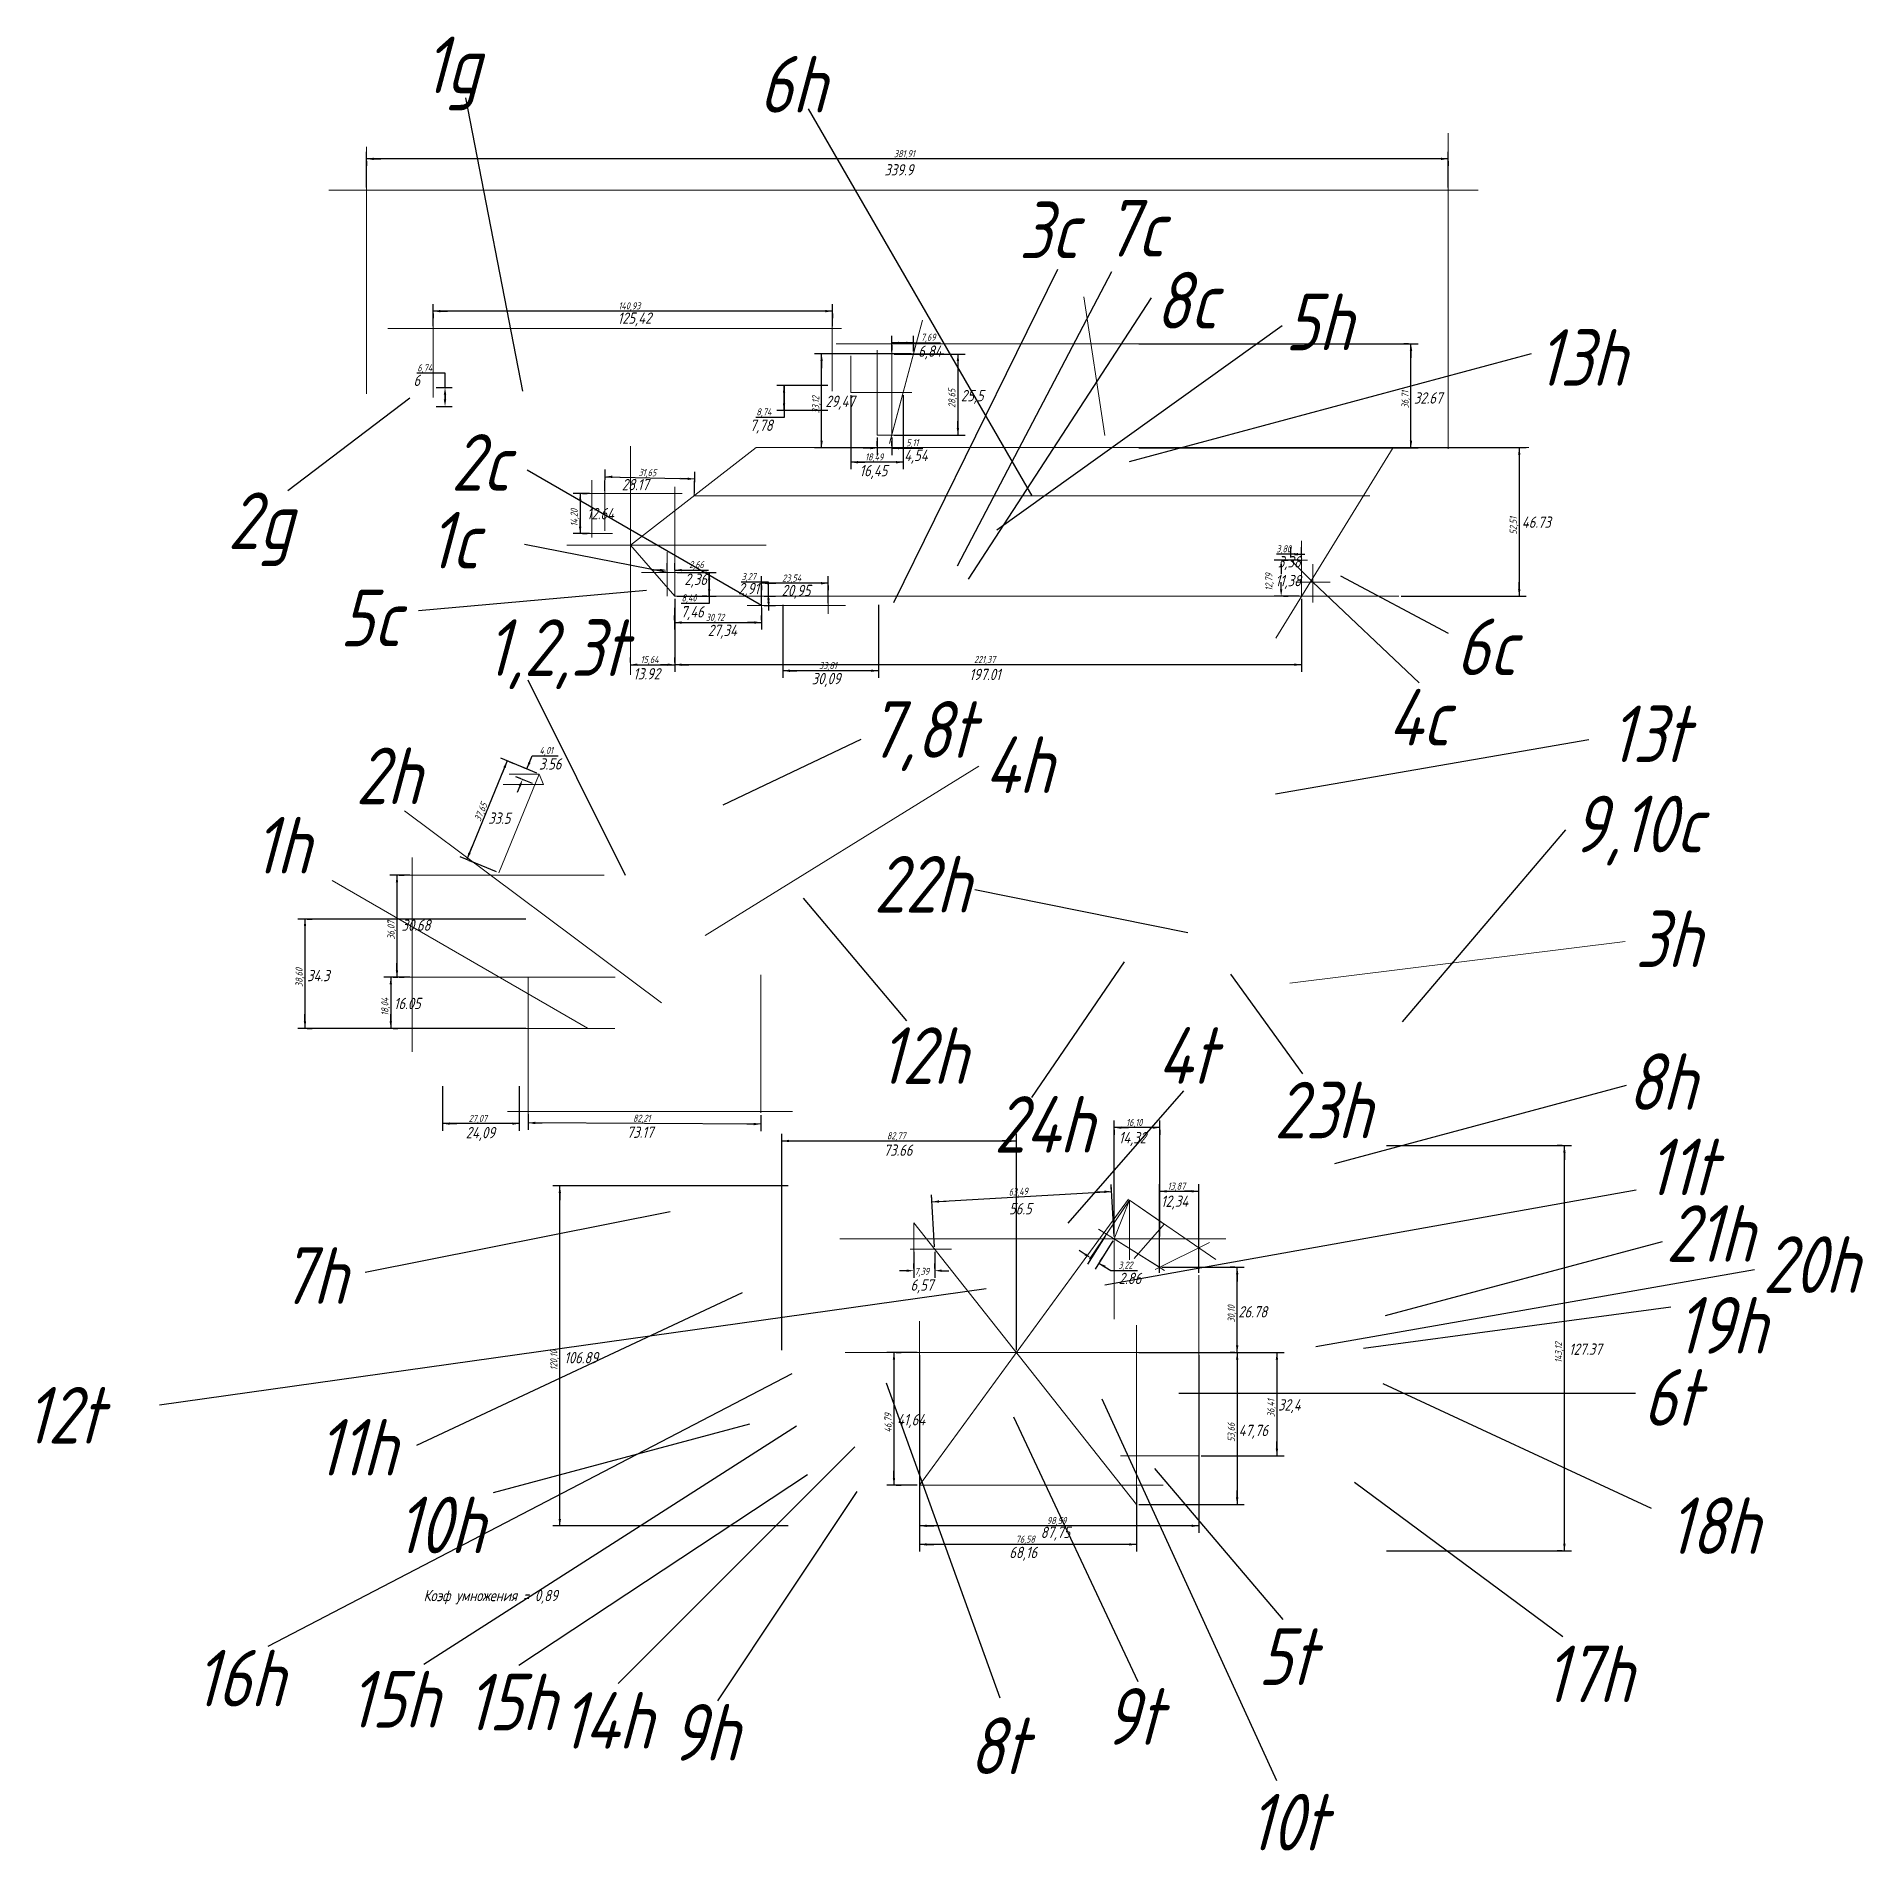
# Model space of a CAD drawing. Extents: x -108 to 537, y -97 to 544.
import ezdxf

# ---------------------------------------------------------------- set-up
doc = ezdxf.new("R2010")
doc.units = 0
doc.layers.get('0').update_dxf_attribs({"linetype": 'CONTINUOUS'})
doc.layers.get('DEFPOINTS').update_dxf_attribs({"linetype": 'CONTINUOUS'})
for name, color, linetype, lineweight in [('Позиции', 106, 'CONTINUOUS', 20), ('Размеры', 1, 'CONTINUOUS', 20), ('Слой1', 1, 'CONTINUOUS', 50), ('Слой2', 82, 'CONTINUOUS', 30)]:
    doc.layers.add(name, color=color, linetype=linetype, lineweight=lineweight)
doc.styles.add('GOST', font='Gost.shx', dxfattribs={"oblique": 15})
doc.dimstyles.new('GOST', dxfattribs={"dimtxt": 2.5, "dimasz": 2.5, "dimexe": 2.5, "dimexo": 0.868, "dimgap": 0.1, "dimtad": 1, "dimzin": 0, "dimdsep": 46, "dimtxsty": 'GOST', "dimcen": 0.09, "dimadec": 0, "dimazin": 0, "dimtfac": 1, "dimtdec": 4, "dimtofl": 0, "dimtmove": 0, "dimatfit": 3, "dimfxl": 1, "dimtolj": 1, "dimtzin": 0, "dimlwd": -1, "dimlwe": -1, "dimarcsym": 0})

msp = doc.modelspace()

# ---------------------------------------------------------------- texts
at = {"layer": 'Слой1', "style": 'GOST', "oblique": 15}
for s, p in [('339.9', (190.903, 494.743)), ('125,42', (96.709, 442.374)), ('6,84', (202.842, 430.712)), ('6', (24.618, 420.414)), ('29,47', (170.096, 412.993)), ('25,5', (217.962, 415.021)), ('32.67', (377.932, 414.188)), ('7,78', (143.413, 404.547)), ('4,54', (197.899, 393.915)), ('28.17', (98.213, 383.593)), ('16,45', (182.145, 388.528)), ('12.64', (85.877, 373.34)), ('46.73', (416.028, 370.31)), ('3,38', (329.896, 356.327)), ('2,36', (120.354, 350.148)), ('2,91', (139.335, 346.859)), ('20,95', (154.591, 346.192)), ('11,38', (329.012, 349.684)), ('7,46', (119, 338.668)), ('27,34', (128.568, 332.11)), ('13.92', (102.246, 316.779)), ('30,09', (165.265, 315.077)), ('197.01', (220.916, 316.546)), ('3.56', (68.941, 284.944)), ('33.5', (51.027, 265.787)), ('30.68', (20.41, 228.002)), ('34.3', (-12.958, 210.195)), ('16.05', (17.699, 200.353)), ('24,09', (43.091, 154.744)), ('73.17', (99.96, 154.881)), ('14,32', (273.694, 152.958)), ('73.66', (190.662, 148.542)), ('56.5', (234.943, 127.864)), ('12,34', (288.603, 130.519)), ('6,57', (200.141, 100.908)), ('2.86', (273.706, 103.256)), ('26.78', (315.899, 91.459)), ('106.89', (77.878, 75.263)), ('127.37', (432.68, 78.257)), ('32,4', (329.944, 58.58)), ('41,64', (195.406, 53.357)), ('47,76', (316.015, 49.552)), ('87,75', (246.11, 13.567)), ('68,16', (235.018, 6.474)), ('Коэф умножения = 0,89', (28.191, -8.745))]:
    msp.add_text(s, height=4, dxfattribs=at).set_placement(p)
at = {"layer": 'Слой2', "style": 'GOST', "oblique": 15}
for s, p in [('1g', (28.179, 523.821)), ('6h', (146.649, 516.956)), ('3c', (238.422, 465.502)), ('7c', (268.871, 466.114)), ('8c', (286.642, 440.674)), ('5h', (332.473, 433.026)), ('13h', (421.426, 420.465)), ('2c', (37.944, 383.432)), ('2g', (-40.946, 362.827)), ('1c', (29.984, 355.958)), ('5c', (-1.319, 328.485)), ('1,2,3t', (50.087, 318.009)), ('6c', (392.741, 318.302)), ('4c', (368.736, 293.413)), ('7,8t', (185.38, 289.106)), ('13t', (447.106, 287.569)), ('2h', (4.212, 272.724)), ('4h', (226.286, 276.63)), ('9,10c', (433.895, 255.722)), ('1h', (-31.899, 248.213)), ('22h', (187.183, 234.446)), ('3h', (456.092, 215.169)), ('12h', (189.043, 173.923)), ('4t', (287.365, 173.976)), ('8h', (453.398, 164.726)), ('23h', (328.595, 154.686)), ('24h', (229.613, 149.636)), ('11t', (460.258, 134.613)), ('21h', (466.916, 111.102)), ('7h', (-22.208, 96.234)), ('20h', (501.085, 100.128)), ('19h', (470.47, 78.679)), ('6t', (458.771, 53.233)), ('12t', (-112.593, 46.932)), ('11h', (-9.538, 35.6)), ('10h', (18.52, 8.166)), ('18h', (467.665, 7.911)), ('5t', (322.93, -38.31)), ('17h', (423.874, -44.411)), ('16h', (-52.733, -45.914)), ('15h', (1.78, -53.374)), ('15h', (43.181, -54.372)), ('14h', (76.851, -60.856)), ('9h', (115.671, -65.057)), ('9t', (268.66, -59.413)), ('8t', (220.855, -69.801)), ('10t', (319.481, -96.768))]:
    msp.add_text(s, height=20, dxfattribs=at).set_placement(p)

# ---------------------------------------------------------------- blocks, each defined once
blk = doc.blocks.new('_CLOSEDFILLED')
at = {"color": 0, "lineweight": -2}
blk.add_line((-1, 0), (-2, 0), dxfattribs=at)
blk.add_solid([(-1, 0.17), (0, 0), (-1, 0.17), (-1, -0.17)], dxfattribs=at)
blk = doc.blocks.new('sgCLOSEDFILEDLINE')
at = {"color": 0}
blk.add_line((0, -0.33), (0, -1), dxfattribs=at)
blk = doc.blocks.new('*D4')
at = {"color": 0}
for p, q in [((8.06, 490.47), (8.06, 503.12)), ((389.97, 500.62), (8.06, 500.62)), ((8.06, 500.62), (8.06, 500.62)), ((389.97, 490.47), (389.97, 503.12))]:
    blk.add_line(p, q, dxfattribs=at)
at = {"layer": 'DEFPOINTS', "color": 0}
for p in [(8.06, 489.6), (389.97, 489.6)]:
    blk.add_point(p, dxfattribs=at)
at = {"color": 0, "xscale": 2.5, "yscale": 2.5, "zscale": 2.5, "rotation": 180}
blk.add_blockref('_CLOSEDFILLED', (8.06, 500.62), dxfattribs=at)
at = {"color": 0, "xscale": 2.5, "yscale": 2.5, "zscale": 2.5}
for name, p in [('sgCLOSEDFILEDLINE', (8.06, 500.62)), ('_CLOSEDFILLED', (389.97, 500.62)), ('sgCLOSEDFILEDLINE', (389.97, 500.62))]:
    blk.add_blockref(name, p, dxfattribs=at)
at = {"color": 0, "style": 'GOST', "oblique": 15}
blk.add_text('381,91', height=2.5, dxfattribs=at).set_placement((194.3, 501.21))
blk = doc.blocks.new('*D7')
at = {"color": 0}
for p, q in [((65.12, 163.3), (65.09, 157.67)), ((147.32, 162.88), (147.3, 157.25)), ((147.31, 159.75), (65.1, 160.17)), ((65.1, 160.17), (65.1, 160.17))]:
    blk.add_line(p, q, dxfattribs=at)
at = {"layer": 'DEFPOINTS', "color": 0}
for p in [(65.12, 164.17), (147.33, 163.75)]:
    blk.add_point(p, dxfattribs=at)
at = {"color": 0, "xscale": 2.5, "yscale": 2.5, "zscale": 2.5}
for name, p, rotation in [('sgCLOSEDFILEDLINE', (65.1, 160.17), 359.707362134618), ('_CLOSEDFILLED', (65.1, 160.17), 179.707362134618), ('_CLOSEDFILLED', (147.31, 159.75), 359.707362134618), ('sgCLOSEDFILEDLINE', (147.31, 159.75), 359.707362134618)]:
    blk.add_blockref(name, p, dxfattribs=dict(at, rotation=rotation))
at = {"color": 0, "style": 'GOST', "oblique": 15}
blk.add_text('82,21', height=2.5, rotation=359.70737, dxfattribs=at).set_placement((102.12, 160.57))
blk = doc.blocks.new('*D8')
at = {"color": 0}
for p, q in [((116.86, 345.28), (116.86, 319.49)), ((338.22, 345.28), (338.22, 319.49)), ((338.22, 321.99), (116.86, 321.99)), ((116.86, 321.99), (116.86, 321.99))]:
    blk.add_line(p, q, dxfattribs=at)
at = {"layer": 'DEFPOINTS', "color": 0}
for p in [(116.86, 346.15), (338.22, 346.15)]:
    blk.add_point(p, dxfattribs=at)
at = {"color": 0, "xscale": 2.5, "yscale": 2.5, "zscale": 2.5, "rotation": 180}
blk.add_blockref('_CLOSEDFILLED', (116.86, 321.99), dxfattribs=at)
at = {"color": 0, "xscale": 2.5, "yscale": 2.5, "zscale": 2.5}
for name, p in [('sgCLOSEDFILEDLINE', (116.86, 321.99)), ('_CLOSEDFILLED', (338.22, 321.99)), ('sgCLOSEDFILEDLINE', (338.22, 321.99))]:
    blk.add_blockref(name, p, dxfattribs=at)
at = {"color": 0, "style": 'GOST', "oblique": 15}
blk.add_text('221,37', height=2.5, dxfattribs=at).set_placement((222.58, 322.58))
blk = doc.blocks.new('*D9')
at = {"color": 0}
for p, q in [((23.31, 211.59), (14.11, 211.59)), ((16.61, 211.59), (16.61, 193.56)), ((23.31, 193.56), (14.11, 193.56)), ((16.61, 193.56), (16.61, 193.56))]:
    blk.add_line(p, q, dxfattribs=at)
at = {"layer": 'DEFPOINTS', "color": 0}
for p in [(24.18, 211.59), (24.18, 193.56)]:
    blk.add_point(p, dxfattribs=at)
at = {"color": 0, "xscale": 2.5, "yscale": 2.5, "zscale": 2.5}
for name, p, rotation in [('_CLOSEDFILLED', (16.61, 211.59), 90), ('sgCLOSEDFILEDLINE', (16.61, 211.59), 90), ('_CLOSEDFILLED', (16.61, 193.56), -90), ('sgCLOSEDFILEDLINE', (16.61, 193.56), 90)]:
    blk.add_blockref(name, p, dxfattribs=dict(at, rotation=rotation))
at = {"color": 0, "style": 'GOST', "oblique": 15}
blk.add_text('18,04', height=2.5, rotation=90, dxfattribs=at).set_placement((15.76, 198))
blk = doc.blocks.new('*D10')
at = {"color": 0}
for p, q in [((23.31, 247.66), (16.29, 247.66)), ((18.79, 247.66), (18.79, 211.59)), ((23.31, 211.59), (16.29, 211.59)), ((18.79, 211.59), (18.79, 211.59))]:
    blk.add_line(p, q, dxfattribs=at)
at = {"layer": 'DEFPOINTS', "color": 0}
for p in [(24.18, 247.66), (24.18, 211.59)]:
    blk.add_point(p, dxfattribs=at)
at = {"color": 0, "xscale": 2.5, "yscale": 2.5, "zscale": 2.5}
for name, p, rotation in [('_CLOSEDFILLED', (18.79, 247.66), 90), ('sgCLOSEDFILEDLINE', (18.79, 247.66), 90), ('_CLOSEDFILLED', (18.79, 211.59), -90), ('sgCLOSEDFILEDLINE', (18.79, 211.59), 90)]:
    blk.add_blockref(name, p, dxfattribs=dict(at, rotation=rotation))
at = {"color": 0, "style": 'GOST', "oblique": 15}
blk.add_text('36,07', height=2.5, rotation=90, dxfattribs=at).set_placement((17.94, 224.93))
blk = doc.blocks.new('*D12')
at = {"color": 0}
for p, q in [((101.21, 321.99), (101.21, 321.99)), ((101.21, 321.99), (116.86, 321.99)), ((116.86, 321.99), (116.86, 321.99)), ((116.86, 321.99), (116.86, 321.99))]:
    blk.add_line(p, q, dxfattribs=at)
at = {"layer": 'DEFPOINTS', "color": 0}
for p in [(101.21, 321.99), (116.86, 321.99)]:
    blk.add_point(p, dxfattribs=at)
at = {"color": 0, "xscale": 2.5, "yscale": 2.5, "zscale": 2.5, "rotation": 180}
for name, p in [('sgCLOSEDFILEDLINE', (101.21, 321.99)), ('sgCLOSEDFILEDLINE', (116.86, 321.99)), ('_CLOSEDFILLED', (101.21, 321.99))]:
    blk.add_blockref(name, p, dxfattribs=at)
at = {"color": 0, "xscale": 2.5, "yscale": 2.5, "zscale": 2.5}
blk.add_blockref('_CLOSEDFILLED', (116.86, 321.99), dxfattribs=at)
at = {"color": 0, "style": 'GOST', "oblique": 15}
blk.add_text('15,64', height=2.5, dxfattribs=at).set_placement((104.83, 322.58))
blk = doc.blocks.new('*D19')
at = {"color": 0}
for p, q in [((64.25, 232.16), (-16.19, 232.16)), ((-13.69, 232.16), (-13.69, 193.56)), ((64.25, 193.56), (-16.19, 193.56)), ((-13.69, 193.56), (-13.69, 193.56))]:
    blk.add_line(p, q, dxfattribs=at)
at = {"layer": 'DEFPOINTS', "color": 0}
for p in [(65.12, 232.16), (65.12, 193.56)]:
    blk.add_point(p, dxfattribs=at)
at = {"color": 0, "xscale": 2.5, "yscale": 2.5, "zscale": 2.5}
for name, p, rotation in [('_CLOSEDFILLED', (-13.69, 232.16), 90), ('sgCLOSEDFILEDLINE', (-13.69, 232.16), 90), ('_CLOSEDFILLED', (-13.69, 193.56), -90), ('sgCLOSEDFILEDLINE', (-13.69, 193.56), 90)]:
    blk.add_blockref(name, p, dxfattribs=dict(at, rotation=rotation))
at = {"color": 0, "style": 'GOST', "oblique": 15}
blk.add_text('38,60', height=2.5, rotation=90, dxfattribs=at).set_placement((-14.54, 208.16))
blk = doc.blocks.new('*D20')
at = {"color": 0}
for p, q in [((373.45, 398.66), (417.62, 398.66)), ((415.12, 398.66), (415.12, 346.15)), ((373.45, 346.15), (417.62, 346.15)), ((415.12, 346.15), (415.12, 346.15))]:
    blk.add_line(p, q, dxfattribs=at)
at = {"layer": 'DEFPOINTS', "color": 0}
for p in [(372.58, 398.66), (372.58, 346.15)]:
    blk.add_point(p, dxfattribs=at)
at = {"color": 0, "xscale": 2.5, "yscale": 2.5, "zscale": 2.5}
for name, p, rotation in [('_CLOSEDFILLED', (415.12, 398.66), 90), ('sgCLOSEDFILEDLINE', (415.12, 398.66), 90), ('_CLOSEDFILLED', (415.12, 346.15), -90), ('sgCLOSEDFILEDLINE', (415.12, 346.15), 90)]:
    blk.add_blockref(name, p, dxfattribs=dict(at, rotation=rotation))
at = {"color": 0, "style": 'GOST', "oblique": 15}
blk.add_text('52,51', height=2.5, rotation=90, dxfattribs=at).set_placement((414.27, 367.96))
blk = doc.blocks.new('*D21')
at = {"color": 0}
for p, q in [((368.26, 152.18), (433.56, 152.18)), ((431.06, 9.06), (431.06, 152.18)), ((431.06, 152.18), (431.06, 152.18)), ((368.26, 9.06), (433.56, 9.06))]:
    blk.add_line(p, q, dxfattribs=at)
at = {"layer": 'DEFPOINTS', "color": 0}
for p in [(367.39, 152.18), (367.39, 9.06)]:
    blk.add_point(p, dxfattribs=at)
at = {"color": 0, "xscale": 2.5, "yscale": 2.5, "zscale": 2.5}
for name, p, rotation in [('sgCLOSEDFILEDLINE', (431.06, 152.18), 270), ('_CLOSEDFILLED', (431.06, 152.18), 90), ('_CLOSEDFILLED', (431.06, 9.06), 270), ('sgCLOSEDFILEDLINE', (431.06, 9.06), 270)]:
    blk.add_blockref(name, p, dxfattribs=dict(at, rotation=rotation))
at = {"color": 0, "style": 'GOST', "oblique": 15}
blk.add_text('143,12', height=2.5, rotation=90, dxfattribs=at).set_placement((430.21, 75.43))
blk = doc.blocks.new('*D23')
at = {"color": 0}
for p, q in [((156.9, 137.93), (73.8, 137.93)), ((76.3, 17.83), (76.3, 137.93)), ((76.3, 137.93), (76.3, 137.93)), ((156.9, 17.83), (73.8, 17.83))]:
    blk.add_line(p, q, dxfattribs=at)
at = {"layer": 'DEFPOINTS', "color": 0}
for p in [(157.77, 137.93), (157.77, 17.83)]:
    blk.add_point(p, dxfattribs=at)
at = {"color": 0, "xscale": 2.5, "yscale": 2.5, "zscale": 2.5}
for name, p, rotation in [('sgCLOSEDFILEDLINE', (76.3, 137.93), 270), ('_CLOSEDFILLED', (76.3, 137.93), 90), ('_CLOSEDFILLED', (76.3, 17.83), 270), ('sgCLOSEDFILEDLINE', (76.3, 17.83), 270)]:
    blk.add_blockref(name, p, dxfattribs=dict(at, rotation=rotation))
at = {"color": 0, "style": 'GOST', "oblique": 15}
blk.add_text('120,10', height=2.5, rotation=90, dxfattribs=at).set_placement((75.45, 72.81))
blk = doc.blocks.new('*D31')
at = {"color": 0}
for p, q in [((86.78, 382.48), (80.98, 382.48)), ((83.48, 382.48), (83.48, 368.27)), ((86.78, 368.27), (80.98, 368.27)), ((83.48, 368.27), (83.48, 368.27))]:
    blk.add_line(p, q, dxfattribs=at)
at = {"layer": 'DEFPOINTS', "color": 0}
for p in [(87.65, 382.48), (87.65, 368.27)]:
    blk.add_point(p, dxfattribs=at)
at = {"color": 0, "xscale": 2.5, "yscale": 2.5, "zscale": 2.5}
for name, p, rotation in [('_CLOSEDFILLED', (83.48, 382.48), 90), ('sgCLOSEDFILEDLINE', (83.48, 382.48), 90), ('_CLOSEDFILLED', (83.48, 368.27), -90), ('sgCLOSEDFILEDLINE', (83.48, 368.27), 90)]:
    blk.add_blockref(name, p, dxfattribs=dict(at, rotation=rotation))
at = {"color": 0, "style": 'GOST', "oblique": 15}
blk.add_text('14,20', height=2.5, rotation=90, dxfattribs=at).set_placement((82.63, 370.8))
blk = doc.blocks.new('*D33')
at = {"color": 0}
for p, q in [((92.17, 383.34), (92.36, 390.88)), ((92.3, 388.38), (123.94, 387.58)), ((123.81, 382.54), (124, 390.08)), ((123.94, 387.58), (123.94, 387.58))]:
    blk.add_line(p, q, dxfattribs=at)
at = {"layer": 'DEFPOINTS', "color": 0}
for p in [(92.15, 382.48), (123.79, 381.67)]:
    blk.add_point(p, dxfattribs=at)
at = {"color": 0, "xscale": 2.5, "yscale": 2.5, "zscale": 2.5}
for name, p, rotation in [('_CLOSEDFILLED', (92.3, 388.38), 178.548992838283), ('sgCLOSEDFILEDLINE', (92.3, 388.38), 178.548992838283), ('_CLOSEDFILLED', (123.94, 387.58), -1.45100716171679), ('sgCLOSEDFILEDLINE', (123.94, 387.58), 178.548992838283)]:
    blk.add_blockref(name, p, dxfattribs=dict(at, rotation=rotation))
at = {"color": 0, "style": 'GOST', "oblique": 15}
blk.add_text('31,65', height=2.5, rotation=358.54898, dxfattribs=at).set_placement((104.06, 388.68))
blk = doc.blocks.new('*D35')
at = {"color": 0}
for p, q in [((154.75, 79.92), (154.75, 156.28)), ((237.52, 79.92), (237.52, 156.28)), ((154.75, 153.78), (237.52, 153.78)), ((237.52, 153.78), (237.52, 153.78))]:
    blk.add_line(p, q, dxfattribs=at)
at = {"layer": 'DEFPOINTS', "color": 0}
for p in [(154.75, 79.05), (237.52, 79.05)]:
    blk.add_point(p, dxfattribs=at)
at = {"color": 0, "xscale": 2.5, "yscale": 2.5, "zscale": 2.5, "rotation": 180}
for name, p in [('sgCLOSEDFILEDLINE', (154.75, 153.78)), ('sgCLOSEDFILEDLINE', (237.52, 153.78)), ('_CLOSEDFILLED', (154.75, 153.78))]:
    blk.add_blockref(name, p, dxfattribs=at)
at = {"color": 0, "xscale": 2.5, "yscale": 2.5, "zscale": 2.5}
blk.add_blockref('_CLOSEDFILLED', (237.52, 153.78), dxfattribs=at)
at = {"color": 0, "style": 'GOST', "oblique": 15}
blk.add_text('82,77', height=2.5, dxfattribs=at).set_placement((191.8, 154.37))
blk = doc.blocks.new('*D36')
at = {"color": 0}
for p, q in [((203.35, 78.19), (203.35, 15.38)), ((301.94, 78.19), (301.94, 15.38)), ((301.94, 17.88), (203.35, 17.88)), ((203.35, 17.88), (203.35, 17.88))]:
    blk.add_line(p, q, dxfattribs=at)
at = {"layer": 'DEFPOINTS', "color": 0}
for p in [(203.35, 79.05), (301.94, 79.05)]:
    blk.add_point(p, dxfattribs=at)
at = {"color": 0, "xscale": 2.5, "yscale": 2.5, "zscale": 2.5, "rotation": 180}
blk.add_blockref('_CLOSEDFILLED', (203.35, 17.88), dxfattribs=at)
at = {"color": 0, "xscale": 2.5, "yscale": 2.5, "zscale": 2.5}
for name, p in [('sgCLOSEDFILEDLINE', (203.35, 17.88)), ('_CLOSEDFILLED', (301.94, 17.88)), ('sgCLOSEDFILEDLINE', (301.94, 17.88))]:
    blk.add_blockref(name, p, dxfattribs=at)
at = {"color": 0, "style": 'GOST', "oblique": 15}
blk.add_text('98,59', height=2.5, dxfattribs=at).set_placement((248.3, 18.47))
blk = doc.blocks.new('*D37')
at = {"color": 0}
for p, q in [((202.48, 79.05), (191.81, 79.05)), ((194.31, 79.05), (194.31, 32.27)), ((202.48, 32.27), (191.81, 32.27)), ((194.31, 32.27), (194.31, 32.27))]:
    blk.add_line(p, q, dxfattribs=at)
at = {"layer": 'DEFPOINTS', "color": 0}
for p in [(203.35, 79.05), (203.35, 32.27)]:
    blk.add_point(p, dxfattribs=at)
at = {"color": 0, "xscale": 2.5, "yscale": 2.5, "zscale": 2.5}
for name, p, rotation in [('_CLOSEDFILLED', (194.31, 79.05), 90), ('sgCLOSEDFILEDLINE', (194.31, 79.05), 90), ('_CLOSEDFILLED', (194.31, 32.27), -90), ('sgCLOSEDFILEDLINE', (194.31, 32.27), 90)]:
    blk.add_blockref(name, p, dxfattribs=dict(at, rotation=rotation))
at = {"color": 0, "style": 'GOST', "oblique": 15}
blk.add_text('46,79', height=2.5, rotation=90, dxfattribs=at).set_placement((193.46, 50.84))
blk = doc.blocks.new('*D38')
at = {"color": 0}
for p, q in [((280.8, 79.05), (318.01, 79.05)), ((315.51, 79.05), (315.51, 25.4)), ((280.8, 25.4), (318.01, 25.4)), ((315.51, 25.4), (315.51, 25.4))]:
    blk.add_line(p, q, dxfattribs=at)
at = {"layer": 'DEFPOINTS', "color": 0}
for p in [(279.93, 79.05), (279.93, 25.4)]:
    blk.add_point(p, dxfattribs=at)
at = {"color": 0, "xscale": 2.5, "yscale": 2.5, "zscale": 2.5}
for name, p, rotation in [('_CLOSEDFILLED', (315.51, 79.05), 90), ('sgCLOSEDFILEDLINE', (315.51, 79.05), 90), ('_CLOSEDFILLED', (315.51, 25.4), -90), ('sgCLOSEDFILEDLINE', (315.51, 25.4), 90)]:
    blk.add_blockref(name, p, dxfattribs=dict(at, rotation=rotation))
at = {"color": 0, "style": 'GOST', "oblique": 15}
blk.add_text('53,66', height=2.5, rotation=90, dxfattribs=at).set_placement((314.66, 47.53))
blk = doc.blocks.new('*D40')
at = {"color": 0}
for p, q in [((302.8, 79.05), (332.05, 79.05)), ((329.55, 79.05), (329.55, 42.64)), ((302.8, 42.64), (332.05, 42.64)), ((329.55, 42.64), (329.55, 42.64))]:
    blk.add_line(p, q, dxfattribs=at)
at = {"layer": 'DEFPOINTS', "color": 0}
for p in [(301.94, 79.05), (301.94, 42.64)]:
    blk.add_point(p, dxfattribs=at)
at = {"color": 0, "xscale": 2.5, "yscale": 2.5, "zscale": 2.5}
for name, p, rotation in [('_CLOSEDFILLED', (329.55, 79.05), 90), ('sgCLOSEDFILEDLINE', (329.55, 79.05), 90), ('_CLOSEDFILLED', (329.55, 42.64), -90), ('sgCLOSEDFILEDLINE', (329.55, 42.64), 90)]:
    blk.add_blockref(name, p, dxfattribs=dict(at, rotation=rotation))
at = {"color": 0, "style": 'GOST', "oblique": 15}
blk.add_text('36,41', height=2.5, rotation=90, dxfattribs=at).set_placement((328.7, 56.28))
blk = doc.blocks.new('*D41')
at = {"color": 0}
for p, q in [((203.35, 31.4), (203.35, 8.81)), ((279.93, 31.4), (279.93, 8.81)), ((279.93, 11.31), (203.35, 11.31)), ((203.35, 11.31), (203.35, 11.31))]:
    blk.add_line(p, q, dxfattribs=at)
at = {"layer": 'DEFPOINTS', "color": 0}
for p in [(203.35, 32.27), (279.93, 32.27)]:
    blk.add_point(p, dxfattribs=at)
at = {"color": 0, "xscale": 2.5, "yscale": 2.5, "zscale": 2.5, "rotation": 180}
blk.add_blockref('_CLOSEDFILLED', (203.35, 11.31), dxfattribs=at)
at = {"color": 0, "xscale": 2.5, "yscale": 2.5, "zscale": 2.5}
for name, p in [('sgCLOSEDFILEDLINE', (203.35, 11.31)), ('_CLOSEDFILLED', (279.93, 11.31)), ('sgCLOSEDFILEDLINE', (279.93, 11.31))]:
    blk.add_blockref(name, p, dxfattribs=at)
at = {"color": 0, "style": 'GOST', "oblique": 15}
blk.add_text('76,58', height=2.5, dxfattribs=at).set_placement((237.3, 11.9))
blk = doc.blocks.new('*D43')
at = {"color": 0}
for p, q in [((280.75, 435.32), (379.39, 435.32)), ((376.89, 398.6), (376.89, 435.32)), ((376.89, 435.32), (376.89, 435.32)), ((280.75, 398.6), (379.39, 398.6))]:
    blk.add_line(p, q, dxfattribs=at)
at = {"layer": 'DEFPOINTS', "color": 0}
for p in [(279.88, 435.32), (279.88, 398.6)]:
    blk.add_point(p, dxfattribs=at)
at = {"color": 0, "xscale": 2.5, "yscale": 2.5, "zscale": 2.5}
for name, p, rotation in [('sgCLOSEDFILEDLINE', (376.89, 435.32), 270), ('_CLOSEDFILLED', (376.89, 435.32), 90), ('_CLOSEDFILLED', (376.89, 398.6), 270), ('sgCLOSEDFILEDLINE', (376.89, 398.6), 270)]:
    blk.add_blockref(name, p, dxfattribs=dict(at, rotation=rotation))
at = {"color": 0, "style": 'GOST', "oblique": 15}
blk.add_text('36,71', height=2.5, rotation=90, dxfattribs=at).set_placement((376.04, 412.51))
blk = doc.blocks.new('*D45')
at = {"color": 0}
for p, q in [((288.07, 107.24), (288.07, 138.51)), ((288.07, 136.01), (301.94, 136.01)), ((301.94, 107.24), (301.94, 138.51)), ((301.94, 136.01), (301.94, 136.01))]:
    blk.add_line(p, q, dxfattribs=at)
at = {"layer": 'DEFPOINTS', "color": 0}
for p in [(288.07, 106.37), (301.94, 106.37)]:
    blk.add_point(p, dxfattribs=at)
at = {"color": 0, "xscale": 2.5, "yscale": 2.5, "zscale": 2.5, "rotation": 180}
for name, p in [('sgCLOSEDFILEDLINE', (288.07, 136.01)), ('_CLOSEDFILLED', (288.07, 136.01)), ('sgCLOSEDFILEDLINE', (301.94, 136.01))]:
    blk.add_blockref(name, p, dxfattribs=at)
at = {"color": 0, "xscale": 2.5, "yscale": 2.5, "zscale": 2.5}
blk.add_blockref('_CLOSEDFILLED', (301.94, 136.01), dxfattribs=at)
at = {"color": 0, "style": 'GOST', "oblique": 15}
blk.add_text('13,87', height=2.5, dxfattribs=at).set_placement((290.92, 136.6))
blk = doc.blocks.new('*D46')
at = {"color": 0}
for p, q in [((272.08, 120.1), (272.08, 161)), ((288.18, 158.5), (272.08, 158.5)), ((272.08, 158.5), (272.08, 158.5)), ((288.18, 120.1), (288.18, 161))]:
    blk.add_line(p, q, dxfattribs=at)
at = {"layer": 'DEFPOINTS', "color": 0}
for p in [(272.08, 119.23), (288.18, 119.23)]:
    blk.add_point(p, dxfattribs=at)
at = {"color": 0, "xscale": 2.5, "yscale": 2.5, "zscale": 2.5, "rotation": 180}
blk.add_blockref('_CLOSEDFILLED', (272.08, 158.5), dxfattribs=at)
at = {"color": 0, "xscale": 2.5, "yscale": 2.5, "zscale": 2.5}
for name, p in [('sgCLOSEDFILEDLINE', (272.08, 158.5)), ('_CLOSEDFILLED', (288.18, 158.5)), ('sgCLOSEDFILEDLINE', (288.18, 158.5))]:
    blk.add_blockref(name, p, dxfattribs=at)
at = {"color": 0, "style": 'GOST', "oblique": 15}
blk.add_text('16,10', height=2.5, dxfattribs=at).set_placement((276.29, 159.09))
blk = doc.blocks.new('*D50')
at = {"color": 0}
for p, q in [((200.35, 431.73), (166.25, 431.73)), ((168.75, 398.61), (168.75, 431.73)), ((168.75, 431.73), (168.75, 431.73)), ((200.35, 398.61), (166.25, 398.61))]:
    blk.add_line(p, q, dxfattribs=at)
at = {"layer": 'DEFPOINTS', "color": 0}
for p in [(201.22, 431.73), (201.22, 398.61)]:
    blk.add_point(p, dxfattribs=at)
at = {"color": 0, "xscale": 2.5, "yscale": 2.5, "zscale": 2.5}
for name, p, rotation in [('sgCLOSEDFILEDLINE', (168.75, 431.73), 270), ('_CLOSEDFILLED', (168.75, 431.73), 90), ('_CLOSEDFILLED', (168.75, 398.61), 270), ('sgCLOSEDFILEDLINE', (168.75, 398.61), 270)]:
    blk.add_blockref(name, p, dxfattribs=dict(at, rotation=rotation))
at = {"color": 0, "style": 'GOST', "oblique": 15}
blk.add_text('33,12', height=2.5, rotation=90, dxfattribs=at).set_placement((167.9, 410.72))
blk = doc.blocks.new('*D57')
at = {"color": 0}
for p, q in [((207.72, 132.27), (271.1, 135.98)), ((272.03, 120.1), (270.96, 138.47)), ((271.1, 135.98), (271.1, 135.98)), ((208.65, 116.39), (207.58, 134.77))]:
    blk.add_line(p, q, dxfattribs=at)
at = {"layer": 'DEFPOINTS', "color": 0}
for p in [(272.08, 119.23), (208.7, 115.53)]:
    blk.add_point(p, dxfattribs=at)
at = {"color": 0, "xscale": 2.5, "yscale": 2.5, "zscale": 2.5}
for name, p, rotation in [('_CLOSEDFILLED', (271.1, 135.98), 3.34464483752399), ('sgCLOSEDFILEDLINE', (271.1, 135.98), 183.344644837524), ('sgCLOSEDFILEDLINE', (207.72, 132.27), 183.344644837524), ('_CLOSEDFILLED', (207.72, 132.27), 183.344644837524)]:
    blk.add_blockref(name, p, dxfattribs=dict(at, rotation=rotation))
at = {"color": 0, "style": 'GOST', "oblique": 15}
blk.add_text('63,49', height=2.5, rotation=3.34464, dxfattribs=at).set_placement((234.89, 134.45))
blk = doc.blocks.new('*D58')
at = {"color": 0}
for p, q in [((201.31, 114.66), (201.31, 105.48)), ((208.7, 114.66), (208.7, 105.48)), ((201.31, 107.98), (201.31, 107.98)), ((208.7, 107.98), (208.7, 107.98))]:
    blk.add_line(p, q, dxfattribs=at)
at = {"layer": 'DEFPOINTS', "color": 0}
for p in [(201.31, 115.53), (208.7, 115.53)]:
    blk.add_point(p, dxfattribs=at)
at = {"color": 0, "xscale": 2.5, "yscale": 2.5, "zscale": 2.5, "rotation": 180}
for name, p in [('sgCLOSEDFILEDLINE', (201.31, 107.98)), ('sgCLOSEDFILEDLINE', (208.7, 107.98)), ('_CLOSEDFILLED', (208.7, 107.98))]:
    blk.add_blockref(name, p, dxfattribs=at)
at = {"color": 0, "xscale": 2.5, "yscale": 2.5, "zscale": 2.5}
blk.add_blockref('_CLOSEDFILLED', (201.31, 107.98), dxfattribs=at)
at = {"color": 0, "style": 'GOST', "oblique": 15}
blk.add_text('7,39', height=2.5, dxfattribs=at).set_placement((201.54, 106.48))
blk = doc.blocks.new('*D60')
at = {"color": 0}
for p, q in [((57.73, 287.99), (43.45, 253.16)), ((68.21, 283.69), (55.42, 288.94)), ((53.93, 248.86), (41.14, 254.1)), ((43.45, 253.16), (43.45, 253.16))]:
    blk.add_line(p, q, dxfattribs=at)
at = {"layer": 'DEFPOINTS', "color": 0}
for p in [(69.01, 283.36), (54.73, 248.53)]:
    blk.add_point(p, dxfattribs=at)
at = {"color": 0, "xscale": 2.5, "yscale": 2.5, "zscale": 2.5}
for name, p, rotation in [('_CLOSEDFILLED', (57.73, 287.99), 67.7086955427784), ('sgCLOSEDFILEDLINE', (57.73, 287.99), 67.7086955427784), ('_CLOSEDFILLED', (43.45, 253.16), 247.708695542778), ('sgCLOSEDFILEDLINE', (43.45, 253.16), 67.7086955427784)]:
    blk.add_blockref(name, p, dxfattribs=dict(at, rotation=rotation))
at = {"color": 0, "style": 'GOST', "oblique": 15}
blk.add_text('37,65', height=2.5, rotation=67.70869, dxfattribs=at).set_placement((48.26, 266.44))
blk = doc.blocks.new('*D61')
at = {"color": 0}
for p, q in [((68.21, 283.69), (62.33, 286.1)), ((64.64, 285.16), (66.54, 289.78)), ((64.64, 285.16), (64.64, 285.16)), ((66.54, 289.78), (75.68, 289.78)), ((66.69, 279.98), (60.8, 282.39)), ((63.12, 281.44), (63.12, 281.44))]:
    blk.add_line(p, q, dxfattribs=at)
at = {"layer": 'DEFPOINTS', "color": 0}
for p in [(67.49, 279.65), (69.01, 283.36)]:
    blk.add_point(p, dxfattribs=at)
at = {"color": 0, "xscale": 2.5, "yscale": 2.5, "zscale": 2.5}
for name, p, rotation in [('sgCLOSEDFILEDLINE', (64.64, 285.16), 247.708695542779), ('_CLOSEDFILLED', (64.64, 285.16), 247.708695542779), ('sgCLOSEDFILEDLINE', (63.12, 281.44), 247.708695542779), ('_CLOSEDFILLED', (63.12, 281.44), 67.7086955427788)]:
    blk.add_blockref(name, p, dxfattribs=dict(at, rotation=rotation))
at = {"color": 0, "style": 'GOST', "oblique": 15}
blk.add_text('4,01', height=2.5, dxfattribs=at).set_placement((69.14, 290.47))
blk = doc.blocks.new('*D63')
at = {"color": 0}
for p, q in [((268.9, 120.21), (262.65, 110.28)), ((271.62, 118.5), (265.37, 108.56)), ((263.98, 112.39), (263.98, 112.39)), ((266.7, 110.68), (270.93, 108.02)), ((266.7, 110.68), (266.7, 110.68)), ((270.93, 108.02), (280.32, 108.02))]:
    blk.add_line(p, q, dxfattribs=at)
at = {"layer": 'DEFPOINTS', "color": 0}
for p in [(269.36, 120.94), (272.08, 119.23)]:
    blk.add_point(p, dxfattribs=at)
at = {"color": 0, "xscale": 2.5, "yscale": 2.5, "zscale": 2.5}
for name, p, rotation in [('_CLOSEDFILLED', (263.98, 112.39), -32.1744245986063), ('sgCLOSEDFILEDLINE', (263.98, 112.39), 147.825575401394), ('_CLOSEDFILLED', (266.7, 110.68), 147.825575401394), ('sgCLOSEDFILEDLINE', (266.7, 110.68), 147.825575401394)]:
    blk.add_blockref(name, p, dxfattribs=dict(at, rotation=rotation))
at = {"color": 0, "style": 'GOST', "oblique": 15}
blk.add_text('3,22', height=2.5, dxfattribs=at).set_placement((273.53, 108.71))
blk = doc.blocks.new('*D69')
at = {"color": 0}
for p, q in [((288.92, 109.18), (318.01, 109.18)), ((315.51, 79.08), (315.51, 109.18)), ((315.51, 109.18), (315.51, 109.18)), ((288.92, 79.08), (318.01, 79.08))]:
    blk.add_line(p, q, dxfattribs=at)
at = {"layer": 'DEFPOINTS', "color": 0}
for p in [(288.05, 109.18), (288.05, 79.08)]:
    blk.add_point(p, dxfattribs=at)
at = {"color": 0, "xscale": 2.5, "yscale": 2.5, "zscale": 2.5}
for name, p, rotation in [('sgCLOSEDFILEDLINE', (315.51, 109.18), 270), ('_CLOSEDFILLED', (315.51, 109.18), 90), ('_CLOSEDFILLED', (315.51, 79.08), 270), ('sgCLOSEDFILEDLINE', (315.51, 79.08), 270)]:
    blk.add_blockref(name, p, dxfattribs=dict(at, rotation=rotation))
at = {"color": 0, "style": 'GOST', "oblique": 15}
blk.add_text('30,10', height=2.5, rotation=90, dxfattribs=at).set_placement((314.66, 89.69))
blk = doc.blocks.new('*D78')
at = {"color": 0}
for p, q in [((194.4, 431.69), (219.39, 431.69)), ((216.89, 431.69), (216.89, 403.04)), ((194.4, 403.04), (219.39, 403.04)), ((216.89, 403.04), (216.89, 403.04))]:
    blk.add_line(p, q, dxfattribs=at)
at = {"layer": 'DEFPOINTS', "color": 0}
for p in [(193.53, 431.69), (193.53, 403.04)]:
    blk.add_point(p, dxfattribs=at)
at = {"color": 0, "xscale": 2.5, "yscale": 2.5, "zscale": 2.5}
for name, p, rotation in [('_CLOSEDFILLED', (216.89, 431.69), 90), ('sgCLOSEDFILEDLINE', (216.89, 431.69), 90), ('_CLOSEDFILLED', (216.89, 403.04), -90), ('sgCLOSEDFILEDLINE', (216.89, 403.04), 90)]:
    blk.add_blockref(name, p, dxfattribs=dict(at, rotation=rotation))
at = {"color": 0, "style": 'GOST', "oblique": 15}
blk.add_text('28,65', height=2.5, rotation=90, dxfattribs=at).set_placement((216.03, 412.67))
blk = doc.blocks.new('*D79')
at = {"color": 0}
for p, q in [((193.53, 432.56), (193.5, 438.11)), ((201.2, 435.65), (193.51, 435.61)), ((193.51, 435.61), (201.2, 435.65)), ((201.22, 432.6), (201.19, 438.15)), ((201.2, 435.65), (210.72, 435.69))]:
    blk.add_line(p, q, dxfattribs=at)
at = {"layer": 'DEFPOINTS', "color": 0}
for p in [(193.53, 431.69), (201.22, 431.73)]:
    blk.add_point(p, dxfattribs=at)
at = {"color": 0, "xscale": 2.5, "yscale": 2.5, "zscale": 2.5}
for name, p, rotation in [('_CLOSEDFILLED', (193.51, 435.61), 180.289279174989), ('sgCLOSEDFILEDLINE', (193.51, 435.61), 0.289279174988941), ('_CLOSEDFILLED', (201.2, 435.65), 0.289279174988941), ('sgCLOSEDFILEDLINE', (201.2, 435.65), 0.289279174988941)]:
    blk.add_blockref(name, p, dxfattribs=dict(at, rotation=rotation))
at = {"color": 0, "style": 'GOST', "oblique": 15}
blk.add_text('7,69', height=2.5, dxfattribs=at).set_placement((203.8, 436.39))
blk = doc.blocks.new('*D80')
at = {"color": 0}
for p, q in [((188.42, 402.17), (188.42, 395.97)), ((193.53, 402.17), (193.53, 395.97)), ((188.42, 398.47), (188.42, 398.47)), ((193.53, 398.47), (204.53, 398.47)), ((193.53, 398.47), (193.53, 398.47))]:
    blk.add_line(p, q, dxfattribs=at)
at = {"layer": 'DEFPOINTS', "color": 0}
for p in [(188.42, 403.04), (193.53, 403.04)]:
    blk.add_point(p, dxfattribs=at)
at = {"color": 0, "xscale": 2.5, "yscale": 2.5, "zscale": 2.5, "rotation": 180}
for name, p in [('sgCLOSEDFILEDLINE', (188.42, 398.47)), ('sgCLOSEDFILEDLINE', (193.53, 398.47)), ('_CLOSEDFILLED', (193.53, 398.47))]:
    blk.add_blockref(name, p, dxfattribs=at)
at = {"color": 0, "xscale": 2.5, "yscale": 2.5, "zscale": 2.5}
blk.add_blockref('_CLOSEDFILLED', (188.42, 398.47), dxfattribs=at)
at = {"color": 0, "style": 'GOST', "oblique": 15}
blk.add_text('5,11', height=2.5, dxfattribs=at).set_placement((198.63, 399.16))
blk = doc.blocks.new('*D81')
at = {"color": 0}
for p, q in [((179.07, 417.21), (179.07, 390.99)), ((197.56, 417.21), (197.56, 390.99)), ((197.56, 393.49), (179.07, 393.49)), ((179.07, 393.49), (179.07, 393.49))]:
    blk.add_line(p, q, dxfattribs=at)
at = {"layer": 'DEFPOINTS', "color": 0}
for p in [(179.07, 418.08), (197.56, 418.08)]:
    blk.add_point(p, dxfattribs=at)
at = {"color": 0, "xscale": 2.5, "yscale": 2.5, "zscale": 2.5, "rotation": 180}
blk.add_blockref('_CLOSEDFILLED', (179.07, 393.49), dxfattribs=at)
at = {"color": 0, "xscale": 2.5, "yscale": 2.5, "zscale": 2.5}
for name, p in [('_CLOSEDFILLED', (197.56, 393.49)), ('sgCLOSEDFILEDLINE', (179.07, 393.49)), ('sgCLOSEDFILEDLINE', (197.56, 393.49))]:
    blk.add_blockref(name, p, dxfattribs=at)
at = {"color": 0, "style": 'GOST', "oblique": 15}
blk.add_text('18,49', height=2.5, dxfattribs=at).set_placement((184.1, 394.09))
blk = doc.blocks.new('*D87')
at = {"color": 0}
for p, q in [((31.6, 441.55), (31.6, 449.35)), ((172.54, 446.85), (31.6, 446.85)), ((31.6, 446.85), (31.6, 446.85)), ((172.54, 441.55), (172.54, 449.35))]:
    blk.add_line(p, q, dxfattribs=at)
at = {"layer": 'DEFPOINTS', "color": 0}
for p in [(31.6, 440.69), (172.54, 440.69)]:
    blk.add_point(p, dxfattribs=at)
at = {"color": 0, "xscale": 2.5, "yscale": 2.5, "zscale": 2.5, "rotation": 180}
blk.add_blockref('_CLOSEDFILLED', (31.6, 446.85), dxfattribs=at)
at = {"color": 0, "xscale": 2.5, "yscale": 2.5, "zscale": 2.5}
for name, p in [('sgCLOSEDFILEDLINE', (31.6, 446.85)), ('_CLOSEDFILLED', (172.54, 446.85)), ('sgCLOSEDFILEDLINE', (172.54, 446.85))]:
    blk.add_blockref(name, p, dxfattribs=at)
at = {"color": 0, "style": 'GOST', "oblique": 15}
blk.add_text('140,93', height=2.5, dxfattribs=at).set_placement((96.98, 447.44))
blk = doc.blocks.new('*D88')
at = {"color": 0}
for p, q in [((170.91, 420.55), (152.98, 420.55)), ((155.48, 411.81), (155.48, 420.55)), ((155.48, 420.55), (155.48, 411.81)), ((155.48, 409.31), (145.57, 409.31)), ((170.91, 411.81), (152.98, 411.81)), ((155.48, 411.81), (155.48, 409.31))]:
    blk.add_line(p, q, dxfattribs=at)
at = {"layer": 'DEFPOINTS', "color": 0}
for p in [(171.77, 420.55), (171.77, 411.81)]:
    blk.add_point(p, dxfattribs=at)
at = {"color": 0, "xscale": 2.5, "yscale": 2.5, "zscale": 2.5}
for name, p, rotation in [('sgCLOSEDFILEDLINE', (155.48, 420.55), 270), ('_CLOSEDFILLED', (155.48, 420.55), 90), ('_CLOSEDFILLED', (155.48, 411.81), 270), ('sgCLOSEDFILEDLINE', (155.48, 411.81), 270)]:
    blk.add_blockref(name, p, dxfattribs=dict(at, rotation=rotation))
at = {"color": 0, "style": 'GOST', "oblique": 15}
blk.add_text('8,74', height=2.5, dxfattribs=at).set_placement((145.7, 410.01))
blk = doc.blocks.new('*D90')
at = {"color": 0}
for p, q in [((35.76, 424.89), (25.86, 424.89)), ((32.69, 419.89), (38.26, 419.89)), ((35.76, 419.89), (35.76, 424.89)), ((35.76, 419.89), (35.76, 419.89)), ((32.69, 413.15), (38.26, 413.15)), ((35.76, 413.15), (35.76, 413.15))]:
    blk.add_line(p, q, dxfattribs=at)
at = {"layer": 'DEFPOINTS', "color": 0}
for p in [(31.82, 419.89), (31.82, 413.15)]:
    blk.add_point(p, dxfattribs=at)
at = {"color": 0, "xscale": 2.5, "yscale": 2.5, "zscale": 2.5}
for name, p, rotation in [('_CLOSEDFILLED', (35.76, 419.89), 90), ('sgCLOSEDFILEDLINE', (35.76, 419.89), 90), ('_CLOSEDFILLED', (35.76, 413.15), -90), ('sgCLOSEDFILEDLINE', (35.76, 413.15), 90)]:
    blk.add_blockref(name, p, dxfattribs=dict(at, rotation=rotation))
at = {"color": 0, "style": 'GOST', "oblique": 15}
blk.add_text('6,74', height=2.5, dxfattribs=at).set_placement((25.99, 425.58))
blk = doc.blocks.new('*D114')
at = {"color": 0}
for p, q in [((155.03, 343.11), (155.03, 317.35)), ((188.84, 343.11), (188.84, 317.35)), ((188.84, 319.85), (155.03, 319.85)), ((155.03, 319.85), (155.03, 319.85))]:
    blk.add_line(p, q, dxfattribs=at)
at = {"layer": 'DEFPOINTS', "color": 0}
for p in [(155.03, 343.98), (188.84, 343.98)]:
    blk.add_point(p, dxfattribs=at)
at = {"color": 0, "xscale": 2.5, "yscale": 2.5, "zscale": 2.5, "rotation": 180}
blk.add_blockref('_CLOSEDFILLED', (155.03, 319.85), dxfattribs=at)
at = {"color": 0, "xscale": 2.5, "yscale": 2.5, "zscale": 2.5}
for name, p in [('sgCLOSEDFILEDLINE', (155.03, 319.85)), ('_CLOSEDFILLED', (188.84, 319.85)), ('sgCLOSEDFILEDLINE', (188.84, 319.85))]:
    blk.add_blockref(name, p, dxfattribs=at)
at = {"color": 0, "style": 'GOST', "oblique": 15}
blk.add_text('33,81', height=2.5, dxfattribs=at).set_placement((167.85, 320.45))
blk = doc.blocks.new('*D115')
at = {"color": 0}
for p, q in [((114.19, 355.42), (114.19, 357.89)), ((114.19, 355.39), (114.19, 355.39)), ((116.86, 355.42), (116.86, 357.89)), ((116.86, 355.39), (128.85, 355.39)), ((116.86, 355.39), (116.86, 355.39))]:
    blk.add_line(p, q, dxfattribs=at)
at = {"layer": 'DEFPOINTS', "color": 0}
for p in [(114.19, 354.55), (116.86, 354.55)]:
    blk.add_point(p, dxfattribs=at)
at = {"color": 0, "xscale": 2.5, "yscale": 2.5, "zscale": 2.5}
blk.add_blockref('_CLOSEDFILLED', (114.19, 355.39), dxfattribs=at)
at = {"color": 0, "xscale": 2.5, "yscale": 2.5, "zscale": 2.5, "rotation": 180}
for name, p in [('sgCLOSEDFILEDLINE', (114.19, 355.39)), ('sgCLOSEDFILEDLINE', (116.86, 355.39)), ('_CLOSEDFILLED', (116.86, 355.39))]:
    blk.add_blockref(name, p, dxfattribs=at)
at = {"color": 0, "style": 'GOST', "oblique": 15}
blk.add_text('2,66', height=2.5, dxfattribs=at).set_placement((121.96, 356.08))
blk = doc.blocks.new('*D116')
at = {"color": 0}
for p, q in [((117.73, 354.55), (131.55, 354.55)), ((129.05, 346.15), (129.05, 354.55)), ((129.05, 354.55), (129.05, 346.15)), ((117.73, 346.15), (131.55, 346.15)), ((129.05, 343.65), (119.15, 343.65)), ((129.05, 346.15), (129.05, 343.65))]:
    blk.add_line(p, q, dxfattribs=at)
at = {"layer": 'DEFPOINTS', "color": 0}
for p in [(116.86, 354.55), (116.86, 346.15)]:
    blk.add_point(p, dxfattribs=at)
at = {"color": 0, "xscale": 2.5, "yscale": 2.5, "zscale": 2.5}
for name, p, rotation in [('sgCLOSEDFILEDLINE', (129.05, 354.55), 270), ('_CLOSEDFILLED', (129.05, 354.55), 90), ('_CLOSEDFILLED', (129.05, 346.15), 270), ('sgCLOSEDFILEDLINE', (129.05, 346.15), 270)]:
    blk.add_blockref(name, p, dxfattribs=dict(at, rotation=rotation))
at = {"color": 0, "style": 'GOST', "oblique": 15}
blk.add_text('8,40', height=2.5, dxfattribs=at).set_placement((119.28, 344.34))
blk = doc.blocks.new('*D118')
at = {"color": 0}
for p, q in [((147.55, 343.75), (147.55, 353.25)), ((171.09, 350.75), (147.55, 350.75)), ((147.55, 350.75), (147.55, 350.75)), ((171.09, 343.75), (171.09, 353.25))]:
    blk.add_line(p, q, dxfattribs=at)
at = {"layer": 'DEFPOINTS', "color": 0}
for p in [(147.55, 342.88), (171.09, 342.88)]:
    blk.add_point(p, dxfattribs=at)
at = {"color": 0, "xscale": 2.5, "yscale": 2.5, "zscale": 2.5, "rotation": 180}
blk.add_blockref('_CLOSEDFILLED', (147.55, 350.75), dxfattribs=at)
at = {"color": 0, "xscale": 2.5, "yscale": 2.5, "zscale": 2.5}
for name, p in [('sgCLOSEDFILEDLINE', (147.55, 350.75)), ('_CLOSEDFILLED', (171.09, 350.75)), ('sgCLOSEDFILEDLINE', (171.09, 350.75))]:
    blk.add_blockref(name, p, dxfattribs=at)
at = {"color": 0, "style": 'GOST', "oblique": 15}
blk.add_text('23,54', height=2.5, dxfattribs=at).set_placement((154.86, 351.34))
blk = doc.blocks.new('*D119')
at = {"color": 0}
for p, q in [((116.83, 342.01), (116.83, 334.37)), ((147.55, 342.01), (147.55, 334.37)), ((116.83, 336.87), (147.55, 336.87)), ((147.55, 336.87), (147.55, 336.87))]:
    blk.add_line(p, q, dxfattribs=at)
at = {"layer": 'DEFPOINTS', "color": 0}
for p in [(116.83, 342.88), (147.55, 342.88)]:
    blk.add_point(p, dxfattribs=at)
at = {"color": 0, "xscale": 2.5, "yscale": 2.5, "zscale": 2.5, "rotation": 180}
for name, p in [('sgCLOSEDFILEDLINE', (116.83, 336.87)), ('_CLOSEDFILLED', (116.83, 336.87)), ('sgCLOSEDFILEDLINE', (147.55, 336.87))]:
    blk.add_blockref(name, p, dxfattribs=at)
at = {"color": 0, "xscale": 2.5, "yscale": 2.5, "zscale": 2.5}
blk.add_blockref('_CLOSEDFILLED', (147.55, 336.87), dxfattribs=at)
at = {"color": 0, "style": 'GOST', "oblique": 15}
blk.add_text('30,72', height=2.5, dxfattribs=at).set_placement((127.86, 337.46))
blk = doc.blocks.new('*D121')
at = {"color": 0}
for p, q in [((150, 351.15), (140.35, 351.15)), ((150, 346.15), (150, 351.15)), ((148.42, 346.15), (152.5, 346.15)), ((148.42, 342.88), (152.5, 342.88)), ((150, 346.15), (150, 346.15)), ((150, 342.88), (150, 342.88))]:
    blk.add_line(p, q, dxfattribs=at)
at = {"layer": 'DEFPOINTS', "color": 0}
for p in [(147.55, 346.15), (147.55, 342.88)]:
    blk.add_point(p, dxfattribs=at)
at = {"color": 0, "xscale": 2.5, "yscale": 2.5, "zscale": 2.5}
for name, p, rotation in [('_CLOSEDFILLED', (150, 342.88), -90), ('_CLOSEDFILLED', (150, 346.15), 90), ('sgCLOSEDFILEDLINE', (150, 346.15), 90), ('sgCLOSEDFILEDLINE', (150, 342.88), 90)]:
    blk.add_blockref(name, p, dxfattribs=dict(at, rotation=rotation))
at = {"color": 0, "style": 'GOST', "oblique": 15}
blk.add_text('3,27', height=2.5, dxfattribs=at).set_placement((140.48, 351.84))
blk = doc.blocks.new('*D125')
at = {"color": 0}
for p, q in [((337.36, 358.94), (328.54, 358.94)), ((331.04, 358.94), (331.04, 358.94)), ((337.36, 346.15), (328.54, 346.15)), ((331.04, 346.15), (331.04, 346.15))]:
    blk.add_line(p, q, dxfattribs=at)
at = {"layer": 'DEFPOINTS', "color": 0}
for p in [(338.22, 358.94), (338.22, 346.15)]:
    blk.add_point(p, dxfattribs=at)
at = {"color": 0, "xscale": 2.5, "yscale": 2.5, "zscale": 2.5}
for name, p, rotation in [('_CLOSEDFILLED', (331.04, 358.94), 90), ('sgCLOSEDFILEDLINE', (331.04, 358.94), 90), ('_CLOSEDFILLED', (331.04, 346.15), -90), ('sgCLOSEDFILEDLINE', (331.04, 346.15), 90)]:
    blk.add_blockref(name, p, dxfattribs=dict(at, rotation=rotation))
at = {"color": 0, "style": 'GOST', "oblique": 15}
blk.add_text('12,79', height=2.5, rotation=90, dxfattribs=at).set_placement((327.95, 348.09))
blk = doc.blocks.new('*D126')
at = {"color": 0}
for p, q in [((334.43, 359.81), (334.43, 363.49)), ((338.22, 359.81), (338.22, 363.49)), ((336.22, 360.99), (329.43, 360.99)), ((334.43, 360.99), (334.43, 360.99)), ((338.22, 360.99), (338.22, 360.99))]:
    blk.add_line(p, q, dxfattribs=at)
at = {"layer": 'DEFPOINTS', "color": 0}
for p in [(334.43, 358.94), (338.22, 358.94)]:
    blk.add_point(p, dxfattribs=at)
at = {"color": 0, "xscale": 2.5, "yscale": 2.5, "zscale": 2.5}
blk.add_blockref('_CLOSEDFILLED', (338.22, 360.99), dxfattribs=at)
at = {"color": 0, "xscale": 2.5, "yscale": 2.5, "zscale": 2.5, "rotation": 180}
for name, p in [('sgCLOSEDFILEDLINE', (334.43, 360.99)), ('_CLOSEDFILLED', (334.43, 360.99)), ('sgCLOSEDFILEDLINE', (338.22, 360.99))]:
    blk.add_blockref(name, p, dxfattribs=at)
at = {"color": 0, "style": 'GOST', "oblique": 15}
blk.add_text('3,80', height=2.5, dxfattribs=at).set_placement((329.33, 361.68))
blk = doc.blocks.new('*D128')
at = {"color": 0}
for p, q in [((34.91, 173.1), (34.91, 157.42)), ((61.98, 173.1), (61.98, 157.42)), ((61.98, 159.92), (34.91, 159.92)), ((34.91, 159.92), (34.91, 159.92))]:
    blk.add_line(p, q, dxfattribs=at)
at = {"layer": 'DEFPOINTS', "color": 0}
for p in [(34.91, 173.97), (61.98, 173.97)]:
    blk.add_point(p, dxfattribs=at)
at = {"color": 0, "xscale": 2.5, "yscale": 2.5, "zscale": 2.5, "rotation": 180}
blk.add_blockref('_CLOSEDFILLED', (34.91, 159.92), dxfattribs=at)
at = {"color": 0, "xscale": 2.5, "yscale": 2.5, "zscale": 2.5}
for name, p in [('sgCLOSEDFILEDLINE', (34.91, 159.92)), ('_CLOSEDFILLED', (61.98, 159.92)), ('sgCLOSEDFILEDLINE', (61.98, 159.92))]:
    blk.add_blockref(name, p, dxfattribs=at)
at = {"color": 0, "style": 'GOST', "oblique": 15}
blk.add_text('27,07', height=2.5, dxfattribs=at).set_placement((44.11, 160.51))

# ---------------------------------------------------------------- dimensions: what is measured, and where the dimension line sits
at = {"layer": 'Размеры'}
for p1, p2, distance, picture in [((8.062, 489.603), (389.969, 489.603), 13.517, '*D4'), ((31.6005, 440.6852), (172.5353, 440.6852), 8.6669, '*D87'), ((193.534, 431.689), (201.22, 431.728), 6.419, '*D79'), ((279.884, 435.316), (279.884, 398.604), 99.506, '*D43'), ((201.22, 431.728), (201.22, 398.607), -34.967, '*D50'), ((193.534, 403.042), (193.534, 431.689), -25.852, '*D78'), ((31.819, 413.153), (31.819, 419.891), -6.444, '*D90'), ((171.773, 420.552), (171.773, 411.815), -18.797, '*D88'), ((179.071, 418.079), (197.563, 418.079), -27.085, '*D81'), ((188.421, 403.042), (193.534, 403.042), -7.071, '*D80'), ((372.578, 346.149), (372.578, 398.658), -45.042, '*D20'), ((123.789, 381.674), (92.152, 382.476), -8.409, '*D33'), ((87.653, 368.273), (87.653, 382.476), 6.67, '*D31'), ((338.224, 358.939), (334.428, 358.939), -4.554, '*D126'), ((338.224, 346.149), (338.224, 358.939), 9.681, '*D125'), ((114.1938, 354.5499), (116.8587, 354.5499), 3.3426, '*D115'), ((116.859, 354.55), (116.859, 346.149), 14.694, '*D116'), ((147.55, 342.882), (147.55, 346.149), -4.95, '*D121'), ((147.55, 342.882), (171.087, 342.882), 10.37, '*D118'), ((116.8587, 346.1489), (338.2241, 346.1489), -26.6608, '*D8'), ((155.028, 343.979), (188.842, 343.979), -26.625, '*D114'), ((147.55, 342.882), (116.834, 342.882), 8.509, '*D119'), ((116.859, 321.988), (101.215, 321.988), 0, '*D12'), ((67.489, 279.649), (69.011, 283.364), 7.224, '*D61'), ((54.731, 248.53), (69.011, 283.364), 14.692, '*D60'), ((24.179, 211.592), (24.179, 247.663), 7.885, '*D10'), ((65.121, 193.557), (65.121, 232.159), 81.308, '*D19'), ((24.1792, 193.557), (24.1792, 211.5924), 10.0663, '*D9'), ((65.121, 164.172), (147.329, 163.752), -6.502, '*D7'), ((272.08, 119.231), (288.181, 119.231), 41.768, '*D46'), ((237.523, 79.055), (154.75, 79.055), -77.229, '*D35'), ((367.393, 152.181), (367.393, 9.063), 66.171, '*D21'), ((301.937, 106.368), (288.07, 106.368), -32.142, '*D45'), ((272.08, 119.231), (208.7, 115.527), -19.273, '*D57'), ((157.766, 137.929), (157.766, 17.831), -83.962, '*D23'), ((269.358, 120.943), (272.08, 119.231), -12.602, '*D63'), ((201.31, 115.527), (208.7, 115.527), -10.047, '*D58'), ((288.05, 109.184), (288.05, 79.084), 29.959, '*D69'), ((203.346, 79.055), (301.937, 79.055), -63.673, '*D36'), ((203.346, 32.267), (203.346, 79.055), 11.532, '*D37'), ((279.928, 25.397), (279.928, 79.055), -38.081, '*D38'), ((301.937, 42.643), (301.937, 79.055), -30.115, '*D40'), ((203.346, 32.267), (279.928, 32.267), -23.456, '*D41')]:
    dim = msp.add_aligned_dim(p1=p1, p2=p2, distance=distance, dimstyle='GOST', override={"dimtxt": 2.5, "dimasz": 2.5, "dimexe": 2.5, "dimexo": 0.868, "dimgap": 0.1, "dimtad": 1, "dimtoh": 0, "dimdec": 2, "dimlfac": 1, "dimsah": 1, "dimclrt": 0, "dimtix": 0}, dxfattribs=at)
    dim.commit()
    dim.dimension.update_dxf_attribs({"geometry": picture, "text_midpoint": (0, 0)})
at = {"layer": 'Слой1'}
dim = msp.add_aligned_dim(p1=(34.907, 173.965), p2=(61.978, 173.965), distance=-16.549, dimstyle='GOST', override={"dimtxt": 2.5, "dimasz": 2.5, "dimexe": 2.5, "dimexo": 0.868, "dimgap": 0.1, "dimtad": 1, "dimtoh": 0, "dimdec": 2, "dimlfac": 1, "dimsah": 1, "dimclrt": 0, "dimtix": 0}, dxfattribs=at)
dim.commit()
dim.dimension.update_dxf_attribs({"geometry": '*D128', "text_midpoint": (0, 0)})

# ---------------------------------------------------------------- linework, layer by layer
at = {"layer": 'Позиции'}
for p, q in [((127.664, 226.318), (224.33, 286.119)), ((112.222, 202.561), (21.455, 270.391)), ((86.126, 193.611), (-4.153, 245.733)), ((334.102, 209.524), (452.476, 224.27))]:
    msp.add_line(p, q, dxfattribs=at)
at = {"layer": 'Размеры'}
for p, q in [((8.062, 417.686), (8.062, 504.89)), ((389.969, 398.262), (389.969, 509.674)), ((-5.294, 489.603), (400.619, 489.603)), ((268.827, 402.986), (261.371, 451.956)), ((175.809, 440.685), (15.555, 440.685)), ((31.6, 416.387), (31.6, 443.152)), ((172.535, 418.548), (172.535, 444.091)), ((193.832, 404.155), (204.414, 443.647)), ((279.884, 435.316), (173.95, 435.316)), ((188.421, 403.042), (188.421, 433.118)), ((193.534, 403.042), (193.534, 437.742)), ((279.884, 435.316), (376.015, 435.316)), ((179.071, 418.079), (179.071, 431.025)), ((201.22, 431.728), (192.745, 400.098)), ((198.135, 431.728), (211.962, 431.728)), ((179.071, 418.079), (200.591, 418.079)), ((188.421, 403.042), (194.501, 403.042)), ((101.214, 364.189), (101.214, 399.171)), ((145.687, 398.635), (101.214, 364.189)), ((145.687, 398.635), (418.562, 398.635)), ((370.648, 398.633), (329.155, 331.406)), ((87.653, 387.136), (87.653, 366.916)), ((92.152, 369.286), (92.152, 387.198)), ((119.508, 382.476), (85.798, 382.476)), ((116.859, 346.149), (116.859, 384.749)), ((123.789, 381.674), (123.789, 386.872)), ((362.326, 381.674), (123.789, 381.674)), ((94.947, 368.273), (84.63, 368.273)), ((116.859, 364.189), (78.735, 364.189)), ((101.214, 364.189), (116.859, 346.149)), ((101.214, 364.189), (101.214, 318.402)), ((114.194, 361.701), (114.194, 346.172)), ((116.859, 346.149), (116.859, 364.189)), ((116.859, 364.189), (149.216, 364.189)), ((338.224, 346.149), (338.224, 365.689)), ((342.208, 351.158), (334.428, 358.939)), ((334.428, 358.939), (340.36, 358.939)), ((342.208, 357.5), (342.208, 343.897)), ((105.102, 354.55), (124.001, 354.55)), ((147.55, 343.29), (147.55, 350.566)), ((336.193, 351.158), (348.354, 351.158)), ((330.634, 346.149), (116.859, 346.149)), ((142.483, 342.882), (152.373, 342.882)), ((147.55, 343.29), (147.55, 336.588)), ((152.373, 342.882), (177.136, 342.882)), ((171.087, 348.194), (171.087, 339.939)), ((330.634, 346.149), (372.578, 346.149)), ((54.731, 248.53), (69.011, 283.364)), ((70.497, 279.649), (56.299, 279.649)), ((69.011, 283.364), (58.446, 283.364)), ((69.011, 283.364), (70.497, 279.649)), ((24.179, 253.871), (24.179, 185.252)), ((91.959, 247.663), (21.158, 247.663)), ((95.818, 211.592), (20.987, 211.592)), ((65.121, 211.777), (65.121, 160.801)), ((147.329, 212.406), (147.329, 163.752)), ((95.755, 193.557), (19.729, 193.557)), ((57.781, 164.172), (158.461, 164.172)), ((277.129, 133.274), (203.346, 32.267)), ((277.498, 132.837), (263.3, 112.092)), ((272.08, 119.231), (277.498, 132.837)), ((277.498, 132.837), (277.498, 111.758)), ((277.498, 132.837), (308.014, 111.978)), ((277.498, 132.837), (289.745, 124.465)), ((201.31, 124.878), (279.928, 25.397)), ((201.31, 124.878), (201.31, 106.676)), ((288.05, 109.184), (266.588, 122.686)), ((289.745, 124.465), (279.166, 112.275)), ((272.08, 119.231), (175.185, 119.231)), ((272.08, 119.231), (311.469, 119.231)), ((272.08, 119.231), (272.08, 90.804)), ((272.08, 119.231), (289.875, 108.036)), ((286.58, 108.454), (305.775, 117.974)), ((200.015, 115.527), (214.609, 115.527)), ((301.937, 42.643), (301.937, 106.368)), ((203.346, 32.267), (203.346, 90.193)), ((279.928, 25.397), (279.928, 88.69)), ((237.523, 79.055), (177.09, 79.055)), ((237.523, 79.055), (307.768, 79.055)), ((301.937, 42.643), (274.252, 42.643)), ((203.346, 32.267), (289.39, 32.267))]:
    msp.add_line(p, q, dxfattribs=at)
at = {"layer": 'Слой2'}
for p, q in [((63.205, 418.631), (43.111, 522.144)), ((243.057, 381.674), (164.168, 518.315)), ((194.236, 343.994), (252.161, 461.682)), ((216.698, 356.854), (271.256, 460.902)), ((220.595, 352.177), (285.285, 451.55)), ((230.608, 369.608), (331.425, 441.802)), ((277.436, 393.8), (419.5, 431.867)), ((23.357, 416.094), (-19.79, 383.422)), ((147.55, 342.882), (64.737, 390.693)), ((114.194, 354.55), (63.883, 364.443)), ((342.208, 351.158), (379.766, 315.614)), ((352.019, 353.337), (390.054, 333.073)), ((106.881, 348.173), (26.448, 341.003)), ((99.523, 247.484), (65.124, 316.485)), ((133.965, 272.499), (182.678, 295.637)), ((329.065, 276.43), (439.739, 295.525)), ((373.903, 195.834), (431.577, 263.641)), ((162.246, 239.525), (198.78, 196.171)), ((298.025, 227.304), (222.814, 242.502)), ((275.564, 217.11), (242.829, 169.099)), ((313.108, 212.646), (338.547, 177.479)), ((255.78, 124.8), (296.616, 171.541)), ((349.941, 145.87), (452.986, 173.481)), ((268.761, 102.979), (456.387, 136.59)), ((7.524, 107.472), (115.258, 128.939)), ((367.928, 92.132), (465.732, 118.339)), ((343.3, 81.221), (498.242, 108.344)), ((226.912, 101.603), (-65.047, 60.502)), ((140.754, 100.182), (25.716, 46.248)), ((360.134, 80.597), (468.625, 95.25)), ((158.292, 71.563), (-26.813, -24.692)), ((231.756, -43.008), (191.626, 68.246)), ((294.956, 64.69), (456.214, 64.69)), ((366.993, 68.127), (461.767, 24.17)), ((267.664, 62.755), (329.431, -72.055)), ((159.875, 53.062), (28.314, -31.112)), ((143.248, 53.73), (52.737, 29.477)), ((236.563, 56.402), (280.404, -37.125)), ((180.54, 45.813), (96.939, -37.788)), ((163.803, 35.915), (61.796, -31.424)), ((286.299, 38.156), (331.591, -15.217)), ((356.97, 33.322), (430.525, -21.235)), ((132.052, -43.95), (181.347, 29.993))]:
    msp.add_line(p, q, dxfattribs=at)

msp.set_redraw_order([(e.dxf.handle, doc.entitydb.next_handle()) for e in msp.query("TEXT MTEXT ATTDEF DIMENSION ARC_DIMENSION")])  # texts and dimensions are drawn at this point

doc.saveas('drawing.dxf')
